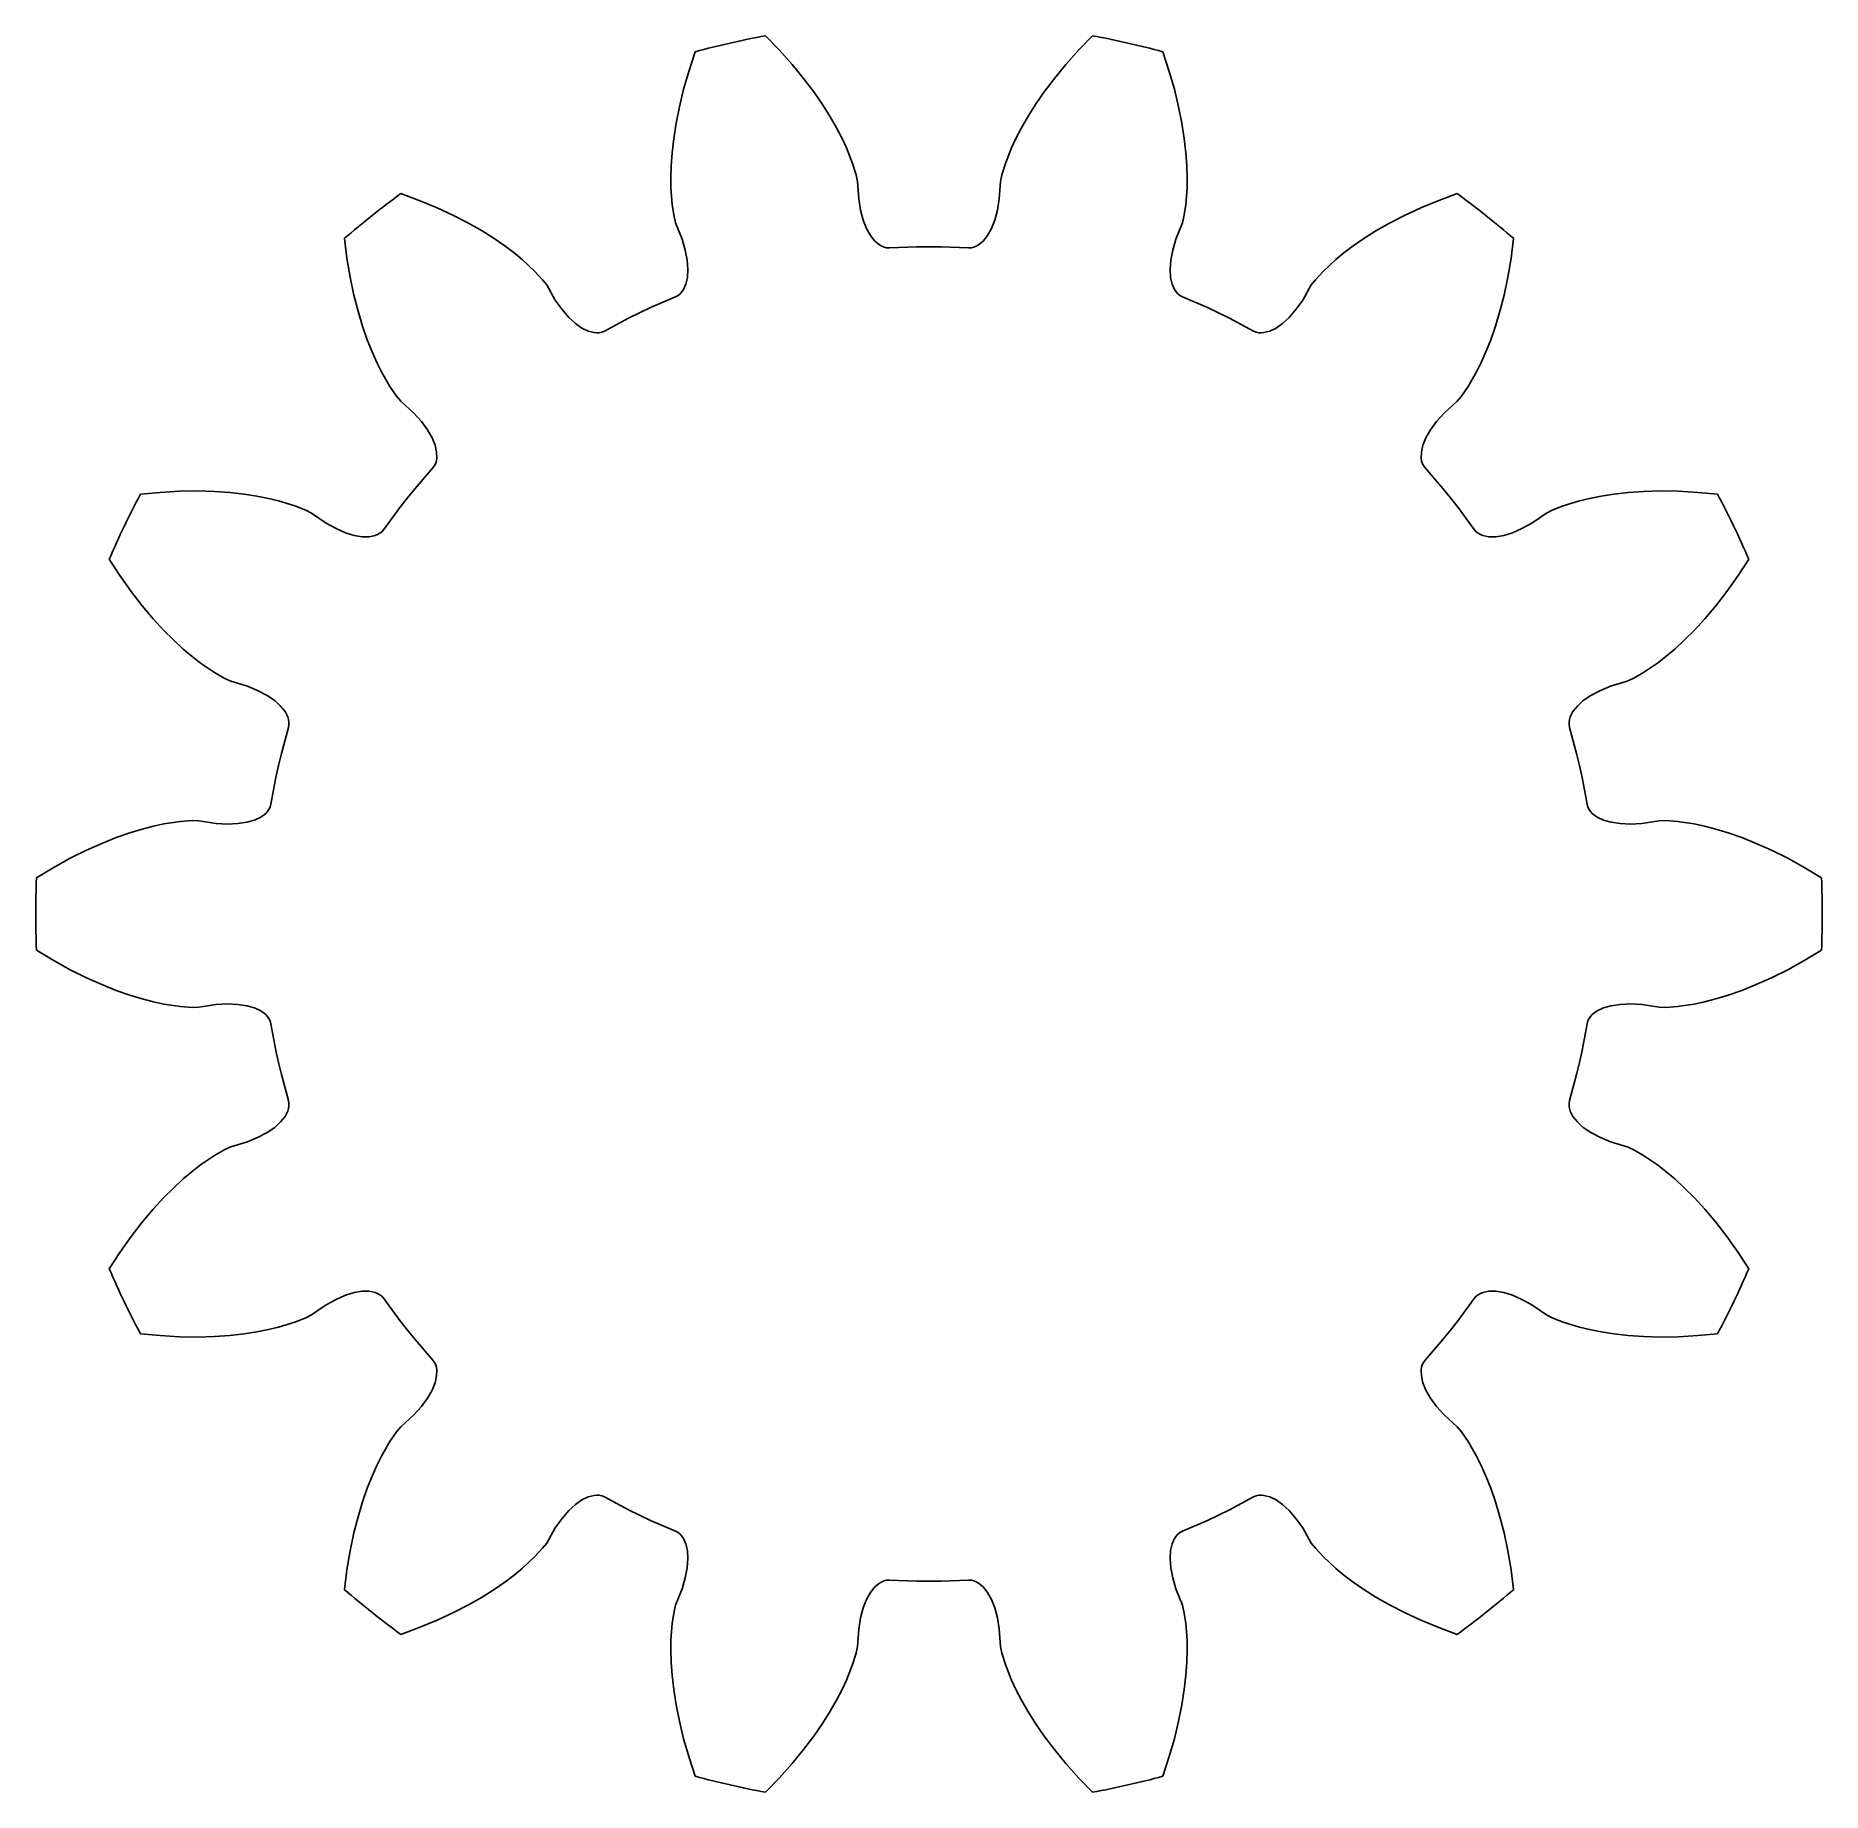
# Model space of a CAD drawing. Extents: x 5 to 37, y -15.7 to 15.7.
import ezdxf

# ---------------------------------------------------------------- set-up
doc = ezdxf.new("R2010")
doc.units = 0

msp = doc.modelspace()

# ---------------------------------------------------------------- linework, layer by layer
at = {"layer": 'layer0'}
for p, q in [((18.072, 15.73), (18.317, 15.477)), ((23.683, 15.477), (23.928, 15.73)), ((16.702, 15.108), (16.813, 15.442)), ((18.317, 15.477), (18.55, 15.217)), ((23.45, 15.217), (23.683, 15.477)), ((25.187, 15.442), (25.298, 15.108)), ((16.605, 14.773), (16.702, 15.108)), ((18.55, 15.217), (18.755, 14.966)), ((23.245, 14.966), (23.45, 15.217)), ((25.298, 15.108), (25.395, 14.773)), ((16.529, 14.458), (16.605, 14.773)), ((18.755, 14.966), (18.937, 14.725)), ((18.937, 14.725), (19.094, 14.496)), ((22.906, 14.496), (23.063, 14.725)), ((23.063, 14.725), (23.245, 14.966)), ((25.395, 14.773), (25.471, 14.458)), ((16.47, 14.162), (16.529, 14.458)), ((19.094, 14.496), (19.231, 14.279)), ((22.769, 14.279), (22.906, 14.496)), ((25.471, 14.458), (25.53, 14.162)), ((16.427, 13.887), (16.47, 14.162)), ((19.231, 14.279), (19.346, 14.078)), ((22.654, 14.078), (22.769, 14.279)), ((25.53, 14.162), (25.573, 13.887)), ((16.398, 13.633), (16.427, 13.887)), ((19.346, 14.078), (19.443, 13.891)), ((19.443, 13.891), (19.521, 13.722)), ((22.479, 13.722), (22.557, 13.891)), ((22.557, 13.891), (22.654, 14.078)), ((25.573, 13.887), (25.602, 13.633)), ((16.382, 13.401), (16.398, 13.633)), ((19.521, 13.722), (19.632, 13.44)), ((19.632, 13.44), (19.693, 13.238)), ((22.307, 13.238), (22.368, 13.44)), ((22.368, 13.44), (22.479, 13.722)), ((25.602, 13.633), (25.618, 13.401)), ((16.376, 13.191), (16.382, 13.401)), ((16.378, 13.005), (16.376, 13.191)), ((19.693, 13.238), (19.718, 13.121)), ((19.718, 13.121), (19.741, 12.81)), ((22.259, 12.81), (22.282, 13.121)), ((22.282, 13.121), (22.307, 13.238)), ((25.618, 13.401), (25.624, 13.191)), ((25.624, 13.191), (25.622, 13.005)), ((11.537, 12.902), (11.868, 12.78)), ((16.401, 12.703), (16.378, 13.005)), ((19.741, 12.81), (19.775, 12.606)), ((22.225, 12.606), (22.259, 12.81)), ((25.622, 13.005), (25.599, 12.703)), ((30.132, 12.78), (30.463, 12.902)), ((11.868, 12.78), (12.19, 12.647)), ((12.19, 12.647), (12.484, 12.51)), ((12.484, 12.51), (12.752, 12.372)), ((16.434, 12.494), (16.401, 12.703)), ((16.462, 12.378), (16.434, 12.494)), ((19.775, 12.606), (19.823, 12.428)), ((22.177, 12.428), (22.225, 12.606)), ((25.566, 12.494), (25.538, 12.378)), ((25.599, 12.703), (25.566, 12.494)), ((29.248, 12.372), (29.516, 12.51)), ((29.516, 12.51), (29.81, 12.647)), ((29.81, 12.647), (30.132, 12.78)), ((12.752, 12.372), (12.994, 12.234)), ((12.994, 12.234), (13.211, 12.098)), ((16.576, 12.088), (16.462, 12.378)), ((19.823, 12.428), (19.883, 12.276)), ((19.883, 12.276), (19.952, 12.151)), ((22.048, 12.151), (22.117, 12.276)), ((22.117, 12.276), (22.177, 12.428)), ((25.538, 12.378), (25.424, 12.088)), ((28.789, 12.098), (29.006, 12.234)), ((29.006, 12.234), (29.248, 12.372)), ((10.572, 11.747), (10.528, 12.097)), ((13.211, 12.098), (13.402, 11.966)), ((13.402, 11.966), (13.57, 11.84)), ((16.634, 11.889), (16.576, 12.088)), ((16.668, 11.708), (16.634, 11.889)), ((19.952, 12.151), (20.029, 12.053)), ((20.029, 12.053), (20.111, 11.984)), ((20.111, 11.984), (20.154, 11.96)), ((20.154, 11.96), (20.197, 11.942)), ((20.197, 11.942), (20.24, 11.932)), ((20.24, 11.932), (20.294, 11.929)), ((20.294, 11.929), (20.781, 11.948)), ((20.781, 11.948), (21, 11.95)), ((21, 11.95), (21.219, 11.948)), ((21.219, 11.948), (21.706, 11.929)), ((21.706, 11.929), (21.76, 11.932)), ((21.76, 11.932), (21.803, 11.942)), ((21.803, 11.942), (21.846, 11.96)), ((21.846, 11.96), (21.889, 11.984)), ((21.889, 11.984), (21.971, 12.053)), ((21.971, 12.053), (22.048, 12.151)), ((25.366, 11.889), (25.332, 11.708)), ((25.424, 12.088), (25.366, 11.889)), ((28.43, 11.84), (28.598, 11.966)), ((28.598, 11.966), (28.789, 12.098)), ((31.472, 12.097), (31.428, 11.747)), ((10.631, 11.403), (10.572, 11.747)), ((13.57, 11.84), (13.714, 11.722)), ((13.714, 11.722), (13.936, 11.516)), ((16.68, 11.545), (16.668, 11.708)), ((16.672, 11.402), (16.68, 11.545)), ((25.332, 11.708), (25.32, 11.545)), ((25.32, 11.545), (25.328, 11.402)), ((28.064, 11.516), (28.286, 11.722)), ((28.286, 11.722), (28.43, 11.84)), ((31.428, 11.747), (31.369, 11.403)), ((10.699, 11.086), (10.631, 11.403)), ((13.936, 11.516), (14.079, 11.36)), ((14.079, 11.36), (14.152, 11.266)), ((14.152, 11.266), (14.307, 10.995)), ((16.601, 11.183), (16.645, 11.281)), ((16.645, 11.281), (16.672, 11.402)), ((25.328, 11.402), (25.355, 11.281)), ((25.355, 11.281), (25.399, 11.183)), ((27.693, 10.995), (27.848, 11.266)), ((27.848, 11.266), (27.921, 11.36)), ((27.921, 11.36), (28.064, 11.516)), ((31.369, 11.403), (31.301, 11.086)), ((10.774, 10.794), (10.699, 11.086)), ((14.307, 10.995), (14.427, 10.826)), ((16.013, 10.86), (16.46, 11.054)), ((16.46, 11.054), (16.508, 11.08)), ((16.508, 11.08), (16.542, 11.108)), ((16.542, 11.108), (16.573, 11.142)), ((16.573, 11.142), (16.601, 11.183)), ((25.399, 11.183), (25.427, 11.142)), ((25.427, 11.142), (25.458, 11.108)), ((25.458, 11.108), (25.492, 11.08)), ((25.492, 11.08), (25.54, 11.054)), ((25.54, 11.054), (25.987, 10.86)), ((27.573, 10.826), (27.693, 10.995)), ((31.301, 11.086), (31.226, 10.794)), ((10.855, 10.528), (10.774, 10.794)), ((14.427, 10.826), (14.547, 10.686)), ((14.547, 10.686), (14.667, 10.575)), ((14.667, 10.575), (14.784, 10.493)), ((15.188, 10.441), (15.619, 10.67)), ((15.619, 10.67), (15.815, 10.767)), ((15.815, 10.767), (16.013, 10.86)), ((25.987, 10.86), (26.185, 10.767)), ((26.185, 10.767), (26.381, 10.67)), ((26.381, 10.67), (26.812, 10.441)), ((27.216, 10.493), (27.333, 10.575)), ((27.333, 10.575), (27.453, 10.686)), ((27.453, 10.686), (27.573, 10.826)), ((31.226, 10.794), (31.145, 10.528)), ((10.939, 10.286), (10.855, 10.528)), ((11.025, 10.07), (10.939, 10.286)), ((14.784, 10.493), (14.896, 10.439)), ((14.896, 10.439), (15, 10.412)), ((15, 10.412), (15.049, 10.408)), ((15.049, 10.408), (15.095, 10.411)), ((15.095, 10.411), (15.138, 10.421)), ((15.138, 10.421), (15.188, 10.441)), ((26.812, 10.441), (26.862, 10.421)), ((26.862, 10.421), (26.905, 10.411)), ((26.905, 10.411), (26.951, 10.408)), ((26.951, 10.408), (27, 10.412)), ((27, 10.412), (27.104, 10.439)), ((27.104, 10.439), (27.216, 10.493)), ((31.061, 10.286), (30.975, 10.07)), ((31.145, 10.528), (31.061, 10.286)), ((11.111, 9.878), (11.025, 10.07)), ((30.975, 10.07), (30.889, 9.878)), ((11.193, 9.712), (11.111, 9.878)), ((11.345, 9.449), (11.193, 9.712)), ((30.807, 9.712), (30.655, 9.449)), ((30.889, 9.878), (30.807, 9.712)), ((11.465, 9.275), (11.345, 9.449)), ((30.655, 9.449), (30.535, 9.275)), ((11.541, 9.183), (11.465, 9.275)), ((11.77, 8.971), (11.541, 9.183)), ((11.908, 8.818), (11.77, 8.971)), ((30.23, 8.971), (30.092, 8.818)), ((30.459, 9.183), (30.23, 8.971)), ((30.535, 9.275), (30.459, 9.183)), ((12.017, 8.669), (11.908, 8.818)), ((12.099, 8.527), (12.017, 8.669)), ((29.983, 8.669), (29.901, 8.527)), ((30.092, 8.818), (29.983, 8.669)), ((12.153, 8.395), (12.099, 8.527)), ((12.181, 8.274), (12.153, 8.395)), ((29.847, 8.395), (29.819, 8.274)), ((29.901, 8.527), (29.847, 8.395)), ((12.114, 7.99), (12.145, 8.034)), ((12.145, 8.034), (12.164, 8.074)), ((12.164, 8.074), (12.177, 8.118)), ((12.177, 8.118), (12.185, 8.166)), ((12.185, 8.166), (12.181, 8.274)), ((29.819, 8.274), (29.815, 8.166)), ((29.815, 8.166), (29.823, 8.118)), ((29.823, 8.118), (29.836, 8.074)), ((29.836, 8.074), (29.855, 8.034)), ((29.855, 8.034), (29.886, 7.99)), ((11.795, 7.621), (12.114, 7.99)), ((29.886, 7.99), (30.205, 7.621)), ((6.876, 7.518), (7.227, 7.552)), ((7.227, 7.552), (7.575, 7.572)), ((7.575, 7.572), (7.899, 7.576)), ((7.899, 7.576), (8.201, 7.568)), ((8.201, 7.568), (8.478, 7.548)), ((8.478, 7.548), (8.733, 7.52)), ((8.733, 7.52), (8.963, 7.484)), ((8.963, 7.484), (9.169, 7.443)), ((9.169, 7.443), (9.35, 7.4)), ((9.35, 7.4), (9.639, 7.311)), ((11.522, 7.278), (11.657, 7.451)), ((11.657, 7.451), (11.795, 7.621)), ((30.205, 7.621), (30.343, 7.451)), ((30.343, 7.451), (30.478, 7.278)), ((32.361, 7.311), (32.65, 7.4)), ((32.65, 7.4), (32.831, 7.443)), ((32.831, 7.443), (33.037, 7.484)), ((33.037, 7.484), (33.267, 7.52)), ((33.267, 7.52), (33.522, 7.548)), ((33.522, 7.548), (33.799, 7.568)), ((33.799, 7.568), (34.101, 7.576)), ((34.101, 7.576), (34.425, 7.572)), ((34.425, 7.572), (34.773, 7.552)), ((34.773, 7.552), (35.124, 7.518)), ((9.639, 7.311), (9.836, 7.232)), ((9.836, 7.232), (9.942, 7.179)), ((9.942, 7.179), (10.2, 7.002)), ((11.233, 6.886), (11.522, 7.278)), ((30.478, 7.278), (30.767, 6.886)), ((31.8, 7.002), (32.058, 7.179)), ((32.058, 7.179), (32.164, 7.232)), ((32.164, 7.232), (32.361, 7.311)), ((10.2, 7.002), (10.38, 6.902)), ((10.38, 6.902), (10.55, 6.828)), ((10.55, 6.828), (10.706, 6.78)), ((10.706, 6.78), (10.847, 6.757)), ((10.847, 6.757), (10.971, 6.756)), ((10.971, 6.756), (11.077, 6.777)), ((11.077, 6.777), (11.122, 6.795)), ((11.122, 6.795), (11.162, 6.818)), ((11.162, 6.818), (11.197, 6.845)), ((11.197, 6.845), (11.233, 6.886)), ((30.767, 6.886), (30.803, 6.845)), ((30.803, 6.845), (30.838, 6.818)), ((30.838, 6.818), (30.878, 6.795)), ((30.878, 6.795), (30.923, 6.777)), ((30.923, 6.777), (31.029, 6.756)), ((31.029, 6.756), (31.153, 6.757)), ((31.153, 6.757), (31.294, 6.78)), ((31.294, 6.78), (31.45, 6.828)), ((31.45, 6.828), (31.62, 6.902)), ((31.62, 6.902), (31.8, 7.002)), ((6.508, 6.06), (6.316, 6.355)), ((35.684, 6.355), (35.492, 6.06)), ((6.71, 5.775), (6.508, 6.06)), ((6.908, 5.519), (6.71, 5.775)), ((35.29, 5.775), (35.092, 5.519)), ((35.492, 6.06), (35.29, 5.775)), ((7.103, 5.288), (6.908, 5.519)), ((35.092, 5.519), (34.897, 5.288)), ((7.291, 5.083), (7.103, 5.288)), ((34.897, 5.288), (34.709, 5.083)), ((7.472, 4.902), (7.291, 5.083)), ((7.643, 4.745), (7.472, 4.902)), ((34.528, 4.902), (34.357, 4.745)), ((34.709, 5.083), (34.528, 4.902)), ((7.804, 4.609), (7.643, 4.745)), ((7.951, 4.495), (7.804, 4.609)), ((8.201, 4.324), (7.951, 4.495)), ((34.049, 4.495), (33.799, 4.324)), ((34.196, 4.609), (34.049, 4.495)), ((34.357, 4.745), (34.196, 4.609)), ((8.385, 4.22), (8.201, 4.324)), ((8.493, 4.17), (8.385, 4.22)), ((8.791, 4.078), (8.493, 4.17)), ((33.507, 4.17), (33.209, 4.078)), ((33.615, 4.22), (33.507, 4.17)), ((33.799, 4.324), (33.615, 4.22)), ((8.983, 3.999), (8.791, 4.078)), ((9.146, 3.913), (8.983, 3.999)), ((9.28, 3.821), (9.146, 3.913)), ((32.854, 3.913), (32.72, 3.821)), ((33.017, 3.999), (32.854, 3.913)), ((33.209, 4.078), (33.017, 3.999)), ((9.387, 3.725), (9.28, 3.821)), ((9.465, 3.629), (9.387, 3.725)), ((9.514, 3.533), (9.465, 3.629)), ((9.529, 3.486), (9.514, 3.533)), ((32.486, 3.533), (32.471, 3.486)), ((32.535, 3.629), (32.486, 3.533)), ((32.613, 3.725), (32.535, 3.629)), ((32.72, 3.821), (32.613, 3.725)), ((9.4, 2.872), (9.527, 3.343)), ((9.527, 3.343), (9.536, 3.396)), ((9.536, 3.44), (9.529, 3.486)), ((9.536, 3.396), (9.536, 3.44)), ((32.471, 3.486), (32.464, 3.44)), ((32.464, 3.44), (32.464, 3.396)), ((32.464, 3.396), (32.473, 3.343)), ((32.473, 3.343), (32.6, 2.872)), ((9.303, 2.445), (9.35, 2.659)), ((9.35, 2.659), (9.4, 2.872)), ((32.6, 2.872), (32.65, 2.659)), ((32.65, 2.659), (32.697, 2.445)), ((9.213, 1.966), (9.303, 2.445)), ((32.697, 2.445), (32.787, 1.966)), ((9.198, 1.914), (9.213, 1.966)), ((32.787, 1.966), (32.802, 1.914)), ((7.111, 1.573), (7.293, 1.612)), ((7.293, 1.612), (7.592, 1.657)), ((7.592, 1.657), (7.804, 1.672)), ((7.804, 1.672), (7.923, 1.67)), ((7.923, 1.67), (8.231, 1.623)), ((8.231, 1.623), (8.437, 1.611)), ((8.437, 1.611), (8.622, 1.618)), ((8.622, 1.618), (8.783, 1.643)), ((8.783, 1.643), (8.921, 1.682)), ((8.921, 1.682), (9.033, 1.736)), ((9.033, 1.736), (9.119, 1.8)), ((9.119, 1.8), (9.152, 1.836)), ((9.152, 1.836), (9.178, 1.874)), ((9.178, 1.874), (9.198, 1.914)), ((32.802, 1.914), (32.822, 1.874)), ((32.822, 1.874), (32.848, 1.836)), ((32.848, 1.836), (32.881, 1.8)), ((32.881, 1.8), (32.967, 1.736)), ((32.967, 1.736), (33.079, 1.682)), ((33.079, 1.682), (33.217, 1.643)), ((33.217, 1.643), (33.378, 1.618)), ((33.378, 1.618), (33.563, 1.611)), ((33.563, 1.611), (33.769, 1.623)), ((33.769, 1.623), (34.077, 1.67)), ((34.077, 1.67), (34.196, 1.672)), ((34.196, 1.672), (34.408, 1.657)), ((34.408, 1.657), (34.707, 1.612)), ((34.707, 1.612), (34.889, 1.573)), ((6.185, 1.265), (6.443, 1.368)), ((6.443, 1.368), (6.685, 1.453)), ((6.685, 1.453), (6.907, 1.52)), ((6.907, 1.52), (7.111, 1.573)), ((34.889, 1.573), (35.093, 1.52)), ((35.093, 1.52), (35.315, 1.453)), ((35.315, 1.453), (35.557, 1.368)), ((35.557, 1.368), (35.815, 1.265)), ((5.314, 0.828), (5.619, 0.997)), ((5.619, 0.997), (5.909, 1.142)), ((5.909, 1.142), (6.185, 1.265)), ((35.815, 1.265), (36.091, 1.142)), ((36.091, 1.142), (36.381, 0.997)), ((36.381, 0.997), (36.686, 0.828)), ((5.013, 0.646), (5.314, 0.828)), ((36.686, 0.828), (36.987, 0.646)), ((5.314, -0.828), (5.013, -0.646)), ((5.619, -0.997), (5.314, -0.828)), ((36.686, -0.828), (36.381, -0.997)), ((36.987, -0.646), (36.686, -0.828)), ((5.909, -1.142), (5.619, -0.997)), ((6.185, -1.265), (5.909, -1.142)), ((6.443, -1.368), (6.185, -1.265)), ((35.815, -1.265), (35.557, -1.368)), ((36.091, -1.142), (35.815, -1.265)), ((36.381, -0.997), (36.091, -1.142)), ((6.685, -1.453), (6.443, -1.368)), ((6.907, -1.52), (6.685, -1.453)), ((7.111, -1.573), (6.907, -1.52)), ((7.293, -1.612), (7.111, -1.573)), ((34.889, -1.573), (34.707, -1.612)), ((35.093, -1.52), (34.889, -1.573)), ((35.315, -1.453), (35.093, -1.52)), ((35.557, -1.368), (35.315, -1.453)), ((7.592, -1.657), (7.293, -1.612)), ((7.804, -1.672), (7.592, -1.657)), ((7.923, -1.67), (7.804, -1.672)), ((8.231, -1.623), (7.923, -1.67)), ((8.437, -1.611), (8.231, -1.623)), ((8.622, -1.618), (8.437, -1.611)), ((8.783, -1.643), (8.622, -1.618)), ((8.921, -1.682), (8.783, -1.643)), ((9.033, -1.736), (8.921, -1.682)), ((9.119, -1.8), (9.033, -1.736)), ((9.152, -1.836), (9.119, -1.8)), ((9.178, -1.874), (9.152, -1.836)), ((9.198, -1.914), (9.178, -1.874)), ((9.213, -1.966), (9.198, -1.914)), ((32.802, -1.914), (32.787, -1.966)), ((32.822, -1.874), (32.802, -1.914)), ((32.848, -1.836), (32.822, -1.874)), ((32.881, -1.8), (32.848, -1.836)), ((32.967, -1.736), (32.881, -1.8)), ((33.079, -1.682), (32.967, -1.736)), ((33.217, -1.643), (33.079, -1.682)), ((33.378, -1.618), (33.217, -1.643)), ((33.563, -1.611), (33.378, -1.618)), ((33.769, -1.623), (33.563, -1.611)), ((34.077, -1.67), (33.769, -1.623)), ((34.196, -1.672), (34.077, -1.67)), ((34.408, -1.657), (34.196, -1.672)), ((34.707, -1.612), (34.408, -1.657)), ((9.303, -2.445), (9.213, -1.966)), ((32.787, -1.966), (32.697, -2.445)), ((9.35, -2.659), (9.303, -2.445)), ((32.697, -2.445), (32.65, -2.659)), ((9.4, -2.872), (9.35, -2.659)), ((9.527, -3.343), (9.4, -2.872)), ((32.6, -2.872), (32.473, -3.343)), ((32.65, -2.659), (32.6, -2.872)), ((9.514, -3.533), (9.529, -3.486)), ((9.536, -3.396), (9.527, -3.343)), ((9.529, -3.486), (9.536, -3.44)), ((9.536, -3.44), (9.536, -3.396)), ((32.473, -3.343), (32.464, -3.396)), ((32.464, -3.396), (32.464, -3.44)), ((32.464, -3.44), (32.471, -3.486)), ((32.471, -3.486), (32.486, -3.533)), ((9.146, -3.913), (9.28, -3.821)), ((9.28, -3.821), (9.387, -3.725)), ((9.387, -3.725), (9.465, -3.629)), ((9.465, -3.629), (9.514, -3.533)), ((32.486, -3.533), (32.535, -3.629)), ((32.535, -3.629), (32.613, -3.725)), ((32.613, -3.725), (32.72, -3.821)), ((32.72, -3.821), (32.854, -3.913)), ((8.493, -4.17), (8.791, -4.078)), ((8.791, -4.078), (8.983, -3.999)), ((8.983, -3.999), (9.146, -3.913)), ((32.854, -3.913), (33.017, -3.999)), ((33.017, -3.999), (33.209, -4.078)), ((33.209, -4.078), (33.507, -4.17)), ((7.951, -4.495), (8.201, -4.324)), ((8.201, -4.324), (8.385, -4.22)), ((8.385, -4.22), (8.493, -4.17)), ((33.507, -4.17), (33.615, -4.22)), ((33.615, -4.22), (33.799, -4.324)), ((33.799, -4.324), (34.049, -4.495)), ((7.472, -4.902), (7.643, -4.745)), ((7.643, -4.745), (7.804, -4.609)), ((7.804, -4.609), (7.951, -4.495)), ((34.049, -4.495), (34.196, -4.609)), ((34.196, -4.609), (34.357, -4.745)), ((34.357, -4.745), (34.528, -4.902)), ((7.103, -5.288), (7.291, -5.083)), ((7.291, -5.083), (7.472, -4.902)), ((34.528, -4.902), (34.709, -5.083)), ((34.709, -5.083), (34.897, -5.288)), ((6.908, -5.519), (7.103, -5.288)), ((34.897, -5.288), (35.092, -5.519)), ((6.71, -5.775), (6.908, -5.519)), ((35.092, -5.519), (35.29, -5.775)), ((6.316, -6.355), (6.508, -6.06)), ((6.508, -6.06), (6.71, -5.775)), ((35.29, -5.775), (35.492, -6.06)), ((35.492, -6.06), (35.684, -6.355)), ((10.2, -7.002), (9.942, -7.179)), ((10.38, -6.902), (10.2, -7.002)), ((10.55, -6.828), (10.38, -6.902)), ((10.706, -6.78), (10.55, -6.828)), ((10.847, -6.757), (10.706, -6.78)), ((10.971, -6.756), (10.847, -6.757)), ((11.077, -6.777), (10.971, -6.756)), ((11.122, -6.795), (11.077, -6.777)), ((11.162, -6.818), (11.122, -6.795)), ((11.197, -6.845), (11.162, -6.818)), ((11.233, -6.886), (11.197, -6.845)), ((11.522, -7.278), (11.233, -6.886)), ((30.767, -6.886), (30.478, -7.278)), ((30.803, -6.845), (30.767, -6.886)), ((30.838, -6.818), (30.803, -6.845)), ((30.878, -6.795), (30.838, -6.818)), ((30.923, -6.777), (30.878, -6.795)), ((31.029, -6.756), (30.923, -6.777)), ((31.153, -6.757), (31.029, -6.756)), ((31.294, -6.78), (31.153, -6.757)), ((31.45, -6.828), (31.294, -6.78)), ((31.62, -6.902), (31.45, -6.828)), ((31.8, -7.002), (31.62, -6.902)), ((32.058, -7.179), (31.8, -7.002)), ((9.639, -7.311), (9.35, -7.4)), ((9.836, -7.232), (9.639, -7.311)), ((9.942, -7.179), (9.836, -7.232)), ((11.657, -7.451), (11.522, -7.278)), ((30.478, -7.278), (30.343, -7.451)), ((32.164, -7.232), (32.058, -7.179)), ((32.361, -7.311), (32.164, -7.232)), ((32.65, -7.4), (32.361, -7.311)), ((7.227, -7.552), (6.876, -7.518)), ((7.575, -7.572), (7.227, -7.552)), ((7.899, -7.576), (7.575, -7.572)), ((8.201, -7.568), (7.899, -7.576)), ((8.478, -7.548), (8.201, -7.568)), ((8.733, -7.52), (8.478, -7.548)), ((8.963, -7.484), (8.733, -7.52)), ((9.169, -7.443), (8.963, -7.484)), ((9.35, -7.4), (9.169, -7.443)), ((11.795, -7.621), (11.657, -7.451)), ((12.114, -7.99), (11.795, -7.621)), ((30.205, -7.621), (29.886, -7.99)), ((30.343, -7.451), (30.205, -7.621)), ((32.831, -7.443), (32.65, -7.4)), ((33.037, -7.484), (32.831, -7.443)), ((33.267, -7.52), (33.037, -7.484)), ((33.522, -7.548), (33.267, -7.52)), ((33.799, -7.568), (33.522, -7.548)), ((34.101, -7.576), (33.799, -7.568)), ((34.425, -7.572), (34.101, -7.576)), ((34.773, -7.552), (34.425, -7.572)), ((35.124, -7.518), (34.773, -7.552)), ((12.145, -8.034), (12.114, -7.99)), ((29.886, -7.99), (29.855, -8.034)), ((12.164, -8.074), (12.145, -8.034)), ((12.153, -8.395), (12.181, -8.274)), ((12.177, -8.118), (12.164, -8.074)), ((12.185, -8.166), (12.177, -8.118)), ((12.181, -8.274), (12.185, -8.166)), ((29.823, -8.118), (29.815, -8.166)), ((29.815, -8.166), (29.819, -8.274)), ((29.819, -8.274), (29.847, -8.395)), ((29.836, -8.074), (29.823, -8.118)), ((29.855, -8.034), (29.836, -8.074)), ((12.017, -8.669), (12.099, -8.527)), ((12.099, -8.527), (12.153, -8.395)), ((29.847, -8.395), (29.901, -8.527)), ((29.901, -8.527), (29.983, -8.669)), ((11.77, -8.971), (11.908, -8.818)), ((11.908, -8.818), (12.017, -8.669)), ((29.983, -8.669), (30.092, -8.818)), ((30.092, -8.818), (30.23, -8.971)), ((11.345, -9.449), (11.465, -9.275)), ((11.465, -9.275), (11.541, -9.183)), ((11.541, -9.183), (11.77, -8.971)), ((30.23, -8.971), (30.459, -9.183)), ((30.459, -9.183), (30.535, -9.275)), ((30.535, -9.275), (30.655, -9.449)), ((11.193, -9.712), (11.345, -9.449)), ((30.655, -9.449), (30.807, -9.712)), ((11.025, -10.07), (11.111, -9.878)), ((11.111, -9.878), (11.193, -9.712)), ((30.807, -9.712), (30.889, -9.878)), ((30.889, -9.878), (30.975, -10.07)), ((10.939, -10.286), (11.025, -10.07)), ((30.975, -10.07), (31.061, -10.286)), ((10.774, -10.794), (10.855, -10.528)), ((10.855, -10.528), (10.939, -10.286)), ((14.784, -10.493), (14.667, -10.575)), ((14.896, -10.439), (14.784, -10.493)), ((15, -10.412), (14.896, -10.439)), ((15.049, -10.408), (15, -10.412)), ((15.095, -10.411), (15.049, -10.408)), ((15.138, -10.421), (15.095, -10.411)), ((15.188, -10.441), (15.138, -10.421)), ((15.619, -10.67), (15.188, -10.441)), ((26.812, -10.441), (26.381, -10.67)), ((26.862, -10.421), (26.812, -10.441)), ((26.905, -10.411), (26.862, -10.421)), ((26.951, -10.408), (26.905, -10.411)), ((27, -10.412), (26.951, -10.408)), ((27.104, -10.439), (27, -10.412)), ((27.216, -10.493), (27.104, -10.439)), ((27.333, -10.575), (27.216, -10.493)), ((31.061, -10.286), (31.145, -10.528)), ((31.145, -10.528), (31.226, -10.794)), ((10.699, -11.086), (10.774, -10.794)), ((14.427, -10.826), (14.307, -10.995)), ((14.547, -10.686), (14.427, -10.826)), ((14.667, -10.575), (14.547, -10.686)), ((15.815, -10.767), (15.619, -10.67)), ((16.013, -10.86), (15.815, -10.767)), ((16.46, -11.054), (16.013, -10.86)), ((25.987, -10.86), (25.54, -11.054)), ((26.185, -10.767), (25.987, -10.86)), ((26.381, -10.67), (26.185, -10.767)), ((27.453, -10.686), (27.333, -10.575)), ((27.573, -10.826), (27.453, -10.686)), ((27.693, -10.995), (27.573, -10.826)), ((31.226, -10.794), (31.301, -11.086)), ((10.631, -11.403), (10.699, -11.086)), ((14.307, -10.995), (14.152, -11.266)), ((16.508, -11.08), (16.46, -11.054)), ((16.542, -11.108), (16.508, -11.08)), ((16.573, -11.142), (16.542, -11.108)), ((16.601, -11.183), (16.573, -11.142)), ((16.645, -11.281), (16.601, -11.183)), ((25.399, -11.183), (25.355, -11.281)), ((25.427, -11.142), (25.399, -11.183)), ((25.458, -11.108), (25.427, -11.142)), ((25.492, -11.08), (25.458, -11.108)), ((25.54, -11.054), (25.492, -11.08)), ((27.848, -11.266), (27.693, -10.995)), ((31.301, -11.086), (31.369, -11.403)), ((10.572, -11.747), (10.631, -11.403)), ((13.936, -11.516), (13.714, -11.722)), ((14.079, -11.36), (13.936, -11.516)), ((14.152, -11.266), (14.079, -11.36)), ((16.672, -11.402), (16.645, -11.281)), ((16.68, -11.545), (16.672, -11.402)), ((25.328, -11.402), (25.32, -11.545)), ((25.355, -11.281), (25.328, -11.402)), ((27.921, -11.36), (27.848, -11.266)), ((28.064, -11.516), (27.921, -11.36)), ((28.286, -11.722), (28.064, -11.516)), ((31.369, -11.403), (31.428, -11.747)), ((10.528, -12.097), (10.572, -11.747)), ((13.57, -11.84), (13.402, -11.966)), ((13.714, -11.722), (13.57, -11.84)), ((16.634, -11.889), (16.668, -11.708)), ((16.668, -11.708), (16.68, -11.545)), ((25.32, -11.545), (25.332, -11.708)), ((25.332, -11.708), (25.366, -11.889)), ((28.43, -11.84), (28.286, -11.722)), ((28.598, -11.966), (28.43, -11.84)), ((31.428, -11.747), (31.472, -12.097)), ((13.211, -12.098), (12.994, -12.234)), ((13.402, -11.966), (13.211, -12.098)), ((16.462, -12.378), (16.576, -12.088)), ((16.576, -12.088), (16.634, -11.889)), ((19.952, -12.151), (19.883, -12.276)), ((20.029, -12.053), (19.952, -12.151)), ((20.111, -11.984), (20.029, -12.053)), ((20.154, -11.96), (20.111, -11.984)), ((20.197, -11.942), (20.154, -11.96)), ((20.24, -11.932), (20.197, -11.942)), ((20.294, -11.929), (20.24, -11.932)), ((20.781, -11.948), (20.294, -11.929)), ((21, -11.95), (20.781, -11.948)), ((21.219, -11.948), (21, -11.95)), ((21.706, -11.929), (21.219, -11.948)), ((21.76, -11.932), (21.706, -11.929)), ((21.803, -11.942), (21.76, -11.932)), ((21.846, -11.96), (21.803, -11.942)), ((21.889, -11.984), (21.846, -11.96)), ((21.971, -12.053), (21.889, -11.984)), ((22.048, -12.151), (21.971, -12.053)), ((22.117, -12.276), (22.048, -12.151)), ((25.366, -11.889), (25.424, -12.088)), ((25.424, -12.088), (25.538, -12.378)), ((28.789, -12.098), (28.598, -11.966)), ((29.006, -12.234), (28.789, -12.098)), ((12.752, -12.372), (12.484, -12.51)), ((12.994, -12.234), (12.752, -12.372)), ((16.434, -12.494), (16.462, -12.378)), ((19.823, -12.428), (19.775, -12.606)), ((19.883, -12.276), (19.823, -12.428)), ((22.177, -12.428), (22.117, -12.276)), ((22.225, -12.606), (22.177, -12.428)), ((25.538, -12.378), (25.566, -12.494)), ((29.248, -12.372), (29.006, -12.234)), ((29.516, -12.51), (29.248, -12.372)), ((11.868, -12.78), (11.537, -12.902)), ((12.19, -12.647), (11.868, -12.78)), ((12.484, -12.51), (12.19, -12.647)), ((16.378, -13.005), (16.401, -12.703)), ((16.401, -12.703), (16.434, -12.494)), ((19.775, -12.606), (19.741, -12.81)), ((22.259, -12.81), (22.225, -12.606)), ((25.566, -12.494), (25.599, -12.703)), ((25.599, -12.703), (25.622, -13.005)), ((29.81, -12.647), (29.516, -12.51)), ((30.132, -12.78), (29.81, -12.647)), ((30.463, -12.902), (30.132, -12.78)), ((16.376, -13.191), (16.378, -13.005)), ((19.741, -12.81), (19.718, -13.121)), ((22.282, -13.121), (22.259, -12.81)), ((25.622, -13.005), (25.624, -13.191)), ((16.382, -13.401), (16.376, -13.191)), ((16.398, -13.633), (16.382, -13.401)), ((19.693, -13.238), (19.632, -13.44)), ((19.718, -13.121), (19.693, -13.238)), ((22.307, -13.238), (22.282, -13.121)), ((22.368, -13.44), (22.307, -13.238)), ((25.618, -13.401), (25.602, -13.633)), ((25.624, -13.191), (25.618, -13.401)), ((16.427, -13.887), (16.398, -13.633)), ((19.521, -13.722), (19.443, -13.891)), ((19.632, -13.44), (19.521, -13.722)), ((22.479, -13.722), (22.368, -13.44)), ((22.557, -13.891), (22.479, -13.722)), ((25.602, -13.633), (25.573, -13.887)), ((16.47, -14.162), (16.427, -13.887)), ((19.346, -14.078), (19.231, -14.279)), ((19.443, -13.891), (19.346, -14.078)), ((22.654, -14.078), (22.557, -13.891)), ((22.769, -14.279), (22.654, -14.078)), ((25.573, -13.887), (25.53, -14.162)), ((16.529, -14.458), (16.47, -14.162)), ((19.231, -14.279), (19.094, -14.496)), ((22.906, -14.496), (22.769, -14.279)), ((25.53, -14.162), (25.471, -14.458)), ((16.605, -14.773), (16.529, -14.458)), ((19.094, -14.496), (18.937, -14.725)), ((23.063, -14.725), (22.906, -14.496)), ((25.471, -14.458), (25.395, -14.773)), ((16.702, -15.108), (16.605, -14.773)), ((18.755, -14.966), (18.55, -15.217)), ((18.937, -14.725), (18.755, -14.966)), ((23.245, -14.966), (23.063, -14.725)), ((23.45, -15.217), (23.245, -14.966)), ((25.395, -14.773), (25.298, -15.108)), ((16.813, -15.442), (16.702, -15.108)), ((18.55, -15.217), (18.317, -15.477)), ((23.683, -15.477), (23.45, -15.217)), ((25.298, -15.108), (25.187, -15.442)), ((18.317, -15.477), (18.072, -15.73)), ((23.928, -15.73), (23.683, -15.477))]:
    msp.add_line(p, q, dxfattribs=at)
for start, end in [(100.545, 105.1693), (74.8307, 79.455), (126.2593, 130.8836), (49.1164, 53.7407), (151.9735, 156.5979), (23.4021, 28.0265), (177.6878, 182.3122), (357.6878, 362.3122), (203.4021, 208.0265), (331.9735, 336.5979), (229.1164, 233.7407), (306.2593, 310.8836), (254.8307, 259.455), (280.545, 285.1693)]:
    msp.add_arc((21, 0), 16, start, end, dxfattribs=at)
at = {"layer": 'layer1'}
for p, q in [((18.072, 15.73), (18.317, 15.477)), ((23.683, 15.477), (23.928, 15.73)), ((16.702, 15.108), (16.813, 15.442)), ((18.317, 15.477), (18.55, 15.217)), ((23.45, 15.217), (23.683, 15.477)), ((25.187, 15.442), (25.298, 15.108)), ((16.605, 14.773), (16.702, 15.108)), ((18.55, 15.217), (18.755, 14.966)), ((23.245, 14.966), (23.45, 15.217)), ((25.298, 15.108), (25.395, 14.773)), ((16.529, 14.458), (16.605, 14.773)), ((18.755, 14.966), (18.937, 14.725)), ((18.937, 14.725), (19.094, 14.496)), ((22.906, 14.496), (23.063, 14.725)), ((23.063, 14.725), (23.245, 14.966)), ((25.395, 14.773), (25.471, 14.458)), ((16.47, 14.162), (16.529, 14.458)), ((19.094, 14.496), (19.231, 14.279)), ((22.769, 14.279), (22.906, 14.496)), ((25.471, 14.458), (25.53, 14.162)), ((16.427, 13.887), (16.47, 14.162)), ((19.231, 14.279), (19.346, 14.078)), ((22.654, 14.078), (22.769, 14.279)), ((25.53, 14.162), (25.573, 13.887)), ((16.398, 13.633), (16.427, 13.887)), ((19.346, 14.078), (19.443, 13.891)), ((19.443, 13.891), (19.521, 13.722)), ((22.479, 13.722), (22.557, 13.891)), ((22.557, 13.891), (22.654, 14.078)), ((25.573, 13.887), (25.602, 13.633)), ((16.382, 13.401), (16.398, 13.633)), ((19.521, 13.722), (19.632, 13.44)), ((19.632, 13.44), (19.693, 13.238)), ((22.307, 13.238), (22.368, 13.44)), ((22.368, 13.44), (22.479, 13.722)), ((25.602, 13.633), (25.618, 13.401)), ((16.376, 13.191), (16.382, 13.401)), ((16.378, 13.005), (16.376, 13.191)), ((19.693, 13.238), (19.718, 13.121)), ((19.718, 13.121), (19.741, 12.81)), ((22.259, 12.81), (22.282, 13.121)), ((22.282, 13.121), (22.307, 13.238)), ((25.618, 13.401), (25.624, 13.191)), ((25.624, 13.191), (25.622, 13.005)), ((11.537, 12.902), (11.868, 12.78)), ((16.401, 12.703), (16.378, 13.005)), ((19.741, 12.81), (19.775, 12.606)), ((22.225, 12.606), (22.259, 12.81)), ((25.622, 13.005), (25.599, 12.703)), ((30.132, 12.78), (30.463, 12.902)), ((11.868, 12.78), (12.19, 12.647)), ((12.19, 12.647), (12.484, 12.51)), ((12.484, 12.51), (12.752, 12.372)), ((16.434, 12.494), (16.401, 12.703)), ((16.462, 12.378), (16.434, 12.494)), ((19.775, 12.606), (19.823, 12.428)), ((22.177, 12.428), (22.225, 12.606)), ((25.566, 12.494), (25.538, 12.378)), ((25.599, 12.703), (25.566, 12.494)), ((29.248, 12.372), (29.516, 12.51)), ((29.516, 12.51), (29.81, 12.647)), ((29.81, 12.647), (30.132, 12.78)), ((12.752, 12.372), (12.994, 12.234)), ((12.994, 12.234), (13.211, 12.098)), ((16.576, 12.088), (16.462, 12.378)), ((19.823, 12.428), (19.883, 12.276)), ((19.883, 12.276), (19.952, 12.151)), ((22.048, 12.151), (22.117, 12.276)), ((22.117, 12.276), (22.177, 12.428)), ((25.538, 12.378), (25.424, 12.088)), ((28.789, 12.098), (29.006, 12.234)), ((29.006, 12.234), (29.248, 12.372)), ((10.572, 11.747), (10.528, 12.097)), ((13.211, 12.098), (13.402, 11.966)), ((13.402, 11.966), (13.57, 11.84)), ((16.634, 11.889), (16.576, 12.088)), ((16.668, 11.708), (16.634, 11.889)), ((19.952, 12.151), (20.029, 12.053)), ((20.029, 12.053), (20.111, 11.984)), ((20.111, 11.984), (20.154, 11.96)), ((20.154, 11.96), (20.197, 11.942)), ((20.197, 11.942), (20.24, 11.932)), ((20.24, 11.932), (20.294, 11.929)), ((20.294, 11.929), (20.781, 11.948)), ((20.781, 11.948), (21, 11.95)), ((21, 11.95), (21.219, 11.948)), ((21.219, 11.948), (21.706, 11.929)), ((21.706, 11.929), (21.76, 11.932)), ((21.76, 11.932), (21.803, 11.942)), ((21.803, 11.942), (21.846, 11.96)), ((21.846, 11.96), (21.889, 11.984)), ((21.889, 11.984), (21.971, 12.053)), ((21.971, 12.053), (22.048, 12.151)), ((25.366, 11.889), (25.332, 11.708)), ((25.424, 12.088), (25.366, 11.889)), ((28.43, 11.84), (28.598, 11.966)), ((28.598, 11.966), (28.789, 12.098)), ((31.472, 12.097), (31.428, 11.747)), ((10.631, 11.403), (10.572, 11.747)), ((13.57, 11.84), (13.714, 11.722)), ((13.714, 11.722), (13.936, 11.516)), ((16.68, 11.545), (16.668, 11.708)), ((16.672, 11.402), (16.68, 11.545)), ((25.332, 11.708), (25.32, 11.545)), ((25.32, 11.545), (25.328, 11.402)), ((28.064, 11.516), (28.286, 11.722)), ((28.286, 11.722), (28.43, 11.84)), ((31.428, 11.747), (31.369, 11.403)), ((10.699, 11.086), (10.631, 11.403)), ((13.936, 11.516), (14.079, 11.36)), ((14.079, 11.36), (14.152, 11.266)), ((14.152, 11.266), (14.307, 10.995)), ((16.601, 11.183), (16.645, 11.281)), ((16.645, 11.281), (16.672, 11.402)), ((25.328, 11.402), (25.355, 11.281)), ((25.355, 11.281), (25.399, 11.183)), ((27.693, 10.995), (27.848, 11.266)), ((27.848, 11.266), (27.921, 11.36)), ((27.921, 11.36), (28.064, 11.516)), ((31.369, 11.403), (31.301, 11.086)), ((10.774, 10.794), (10.699, 11.086)), ((14.307, 10.995), (14.427, 10.826)), ((16.013, 10.86), (16.46, 11.054)), ((16.46, 11.054), (16.508, 11.08)), ((16.508, 11.08), (16.542, 11.108)), ((16.542, 11.108), (16.573, 11.142)), ((16.573, 11.142), (16.601, 11.183)), ((25.399, 11.183), (25.427, 11.142)), ((25.427, 11.142), (25.458, 11.108)), ((25.458, 11.108), (25.492, 11.08)), ((25.492, 11.08), (25.54, 11.054)), ((25.54, 11.054), (25.987, 10.86)), ((27.573, 10.826), (27.693, 10.995)), ((31.301, 11.086), (31.226, 10.794)), ((10.855, 10.528), (10.774, 10.794)), ((14.427, 10.826), (14.547, 10.686)), ((14.547, 10.686), (14.667, 10.575)), ((14.667, 10.575), (14.784, 10.493)), ((15.188, 10.441), (15.619, 10.67)), ((15.619, 10.67), (15.815, 10.767)), ((15.815, 10.767), (16.013, 10.86)), ((25.987, 10.86), (26.185, 10.767)), ((26.185, 10.767), (26.381, 10.67)), ((26.381, 10.67), (26.812, 10.441)), ((27.216, 10.493), (27.333, 10.575)), ((27.333, 10.575), (27.453, 10.686)), ((27.453, 10.686), (27.573, 10.826)), ((31.226, 10.794), (31.145, 10.528)), ((10.939, 10.286), (10.855, 10.528)), ((11.025, 10.07), (10.939, 10.286)), ((14.784, 10.493), (14.896, 10.439)), ((14.896, 10.439), (15, 10.412)), ((15, 10.412), (15.049, 10.408)), ((15.049, 10.408), (15.095, 10.411)), ((15.095, 10.411), (15.138, 10.421)), ((15.138, 10.421), (15.188, 10.441)), ((26.812, 10.441), (26.862, 10.421)), ((26.862, 10.421), (26.905, 10.411)), ((26.905, 10.411), (26.951, 10.408)), ((26.951, 10.408), (27, 10.412)), ((27, 10.412), (27.104, 10.439)), ((27.104, 10.439), (27.216, 10.493)), ((31.061, 10.286), (30.975, 10.07)), ((31.145, 10.528), (31.061, 10.286)), ((11.111, 9.878), (11.025, 10.07)), ((30.975, 10.07), (30.889, 9.878)), ((11.193, 9.712), (11.111, 9.878)), ((11.345, 9.449), (11.193, 9.712)), ((30.807, 9.712), (30.655, 9.449)), ((30.889, 9.878), (30.807, 9.712)), ((11.465, 9.275), (11.345, 9.449)), ((30.655, 9.449), (30.535, 9.275)), ((11.541, 9.183), (11.465, 9.275)), ((11.77, 8.971), (11.541, 9.183)), ((11.908, 8.818), (11.77, 8.971)), ((30.23, 8.971), (30.092, 8.818)), ((30.459, 9.183), (30.23, 8.971)), ((30.535, 9.275), (30.459, 9.183)), ((12.017, 8.669), (11.908, 8.818)), ((12.099, 8.527), (12.017, 8.669)), ((29.983, 8.669), (29.901, 8.527)), ((30.092, 8.818), (29.983, 8.669)), ((12.153, 8.395), (12.099, 8.527)), ((12.181, 8.274), (12.153, 8.395)), ((29.847, 8.395), (29.819, 8.274)), ((29.901, 8.527), (29.847, 8.395)), ((12.114, 7.99), (12.145, 8.034)), ((12.145, 8.034), (12.164, 8.074)), ((12.164, 8.074), (12.177, 8.118)), ((12.177, 8.118), (12.185, 8.166)), ((12.185, 8.166), (12.181, 8.274)), ((29.819, 8.274), (29.815, 8.166)), ((29.815, 8.166), (29.823, 8.118)), ((29.823, 8.118), (29.836, 8.074)), ((29.836, 8.074), (29.855, 8.034)), ((29.855, 8.034), (29.886, 7.99)), ((11.795, 7.621), (12.114, 7.99)), ((29.886, 7.99), (30.205, 7.621)), ((6.876, 7.518), (7.227, 7.552)), ((7.227, 7.552), (7.575, 7.572)), ((7.575, 7.572), (7.899, 7.576)), ((7.899, 7.576), (8.201, 7.568)), ((8.201, 7.568), (8.478, 7.548)), ((8.478, 7.548), (8.733, 7.52)), ((8.733, 7.52), (8.963, 7.484)), ((8.963, 7.484), (9.169, 7.443)), ((9.169, 7.443), (9.35, 7.4)), ((9.35, 7.4), (9.639, 7.311)), ((11.522, 7.278), (11.657, 7.451)), ((11.657, 7.451), (11.795, 7.621)), ((30.205, 7.621), (30.343, 7.451)), ((30.343, 7.451), (30.478, 7.278)), ((32.361, 7.311), (32.65, 7.4)), ((32.65, 7.4), (32.831, 7.443)), ((32.831, 7.443), (33.037, 7.484)), ((33.037, 7.484), (33.267, 7.52)), ((33.267, 7.52), (33.522, 7.548)), ((33.522, 7.548), (33.799, 7.568)), ((33.799, 7.568), (34.101, 7.576)), ((34.101, 7.576), (34.425, 7.572)), ((34.425, 7.572), (34.773, 7.552)), ((34.773, 7.552), (35.124, 7.518)), ((9.639, 7.311), (9.836, 7.232)), ((9.836, 7.232), (9.942, 7.179)), ((9.942, 7.179), (10.2, 7.002)), ((11.233, 6.886), (11.522, 7.278)), ((30.478, 7.278), (30.767, 6.886)), ((31.8, 7.002), (32.058, 7.179)), ((32.058, 7.179), (32.164, 7.232)), ((32.164, 7.232), (32.361, 7.311)), ((10.2, 7.002), (10.38, 6.902)), ((10.38, 6.902), (10.55, 6.828)), ((10.55, 6.828), (10.706, 6.78)), ((10.706, 6.78), (10.847, 6.757)), ((10.847, 6.757), (10.971, 6.756)), ((10.971, 6.756), (11.077, 6.777)), ((11.077, 6.777), (11.122, 6.795)), ((11.122, 6.795), (11.162, 6.818)), ((11.162, 6.818), (11.197, 6.845)), ((11.197, 6.845), (11.233, 6.886)), ((30.767, 6.886), (30.803, 6.845)), ((30.803, 6.845), (30.838, 6.818)), ((30.838, 6.818), (30.878, 6.795)), ((30.878, 6.795), (30.923, 6.777)), ((30.923, 6.777), (31.029, 6.756)), ((31.029, 6.756), (31.153, 6.757)), ((31.153, 6.757), (31.294, 6.78)), ((31.294, 6.78), (31.45, 6.828)), ((31.45, 6.828), (31.62, 6.902)), ((31.62, 6.902), (31.8, 7.002)), ((6.508, 6.06), (6.316, 6.355)), ((35.684, 6.355), (35.492, 6.06)), ((6.71, 5.775), (6.508, 6.06)), ((6.908, 5.519), (6.71, 5.775)), ((35.29, 5.775), (35.092, 5.519)), ((35.492, 6.06), (35.29, 5.775)), ((7.103, 5.288), (6.908, 5.519)), ((35.092, 5.519), (34.897, 5.288)), ((7.291, 5.083), (7.103, 5.288)), ((34.897, 5.288), (34.709, 5.083)), ((7.472, 4.902), (7.291, 5.083)), ((7.643, 4.745), (7.472, 4.902)), ((34.528, 4.902), (34.357, 4.745)), ((34.709, 5.083), (34.528, 4.902)), ((7.804, 4.609), (7.643, 4.745)), ((7.951, 4.495), (7.804, 4.609)), ((8.201, 4.324), (7.951, 4.495)), ((34.049, 4.495), (33.799, 4.324)), ((34.196, 4.609), (34.049, 4.495)), ((34.357, 4.745), (34.196, 4.609)), ((8.385, 4.22), (8.201, 4.324)), ((8.493, 4.17), (8.385, 4.22)), ((8.791, 4.078), (8.493, 4.17)), ((33.507, 4.17), (33.209, 4.078)), ((33.615, 4.22), (33.507, 4.17)), ((33.799, 4.324), (33.615, 4.22)), ((8.983, 3.999), (8.791, 4.078)), ((9.146, 3.913), (8.983, 3.999)), ((9.28, 3.821), (9.146, 3.913)), ((32.854, 3.913), (32.72, 3.821)), ((33.017, 3.999), (32.854, 3.913)), ((33.209, 4.078), (33.017, 3.999)), ((9.387, 3.725), (9.28, 3.821)), ((9.465, 3.629), (9.387, 3.725)), ((9.514, 3.533), (9.465, 3.629)), ((9.529, 3.486), (9.514, 3.533)), ((32.486, 3.533), (32.471, 3.486)), ((32.535, 3.629), (32.486, 3.533)), ((32.613, 3.725), (32.535, 3.629)), ((32.72, 3.821), (32.613, 3.725)), ((9.4, 2.872), (9.527, 3.343)), ((9.527, 3.343), (9.536, 3.396)), ((9.536, 3.44), (9.529, 3.486)), ((9.536, 3.396), (9.536, 3.44)), ((32.471, 3.486), (32.464, 3.44)), ((32.464, 3.44), (32.464, 3.396)), ((32.464, 3.396), (32.473, 3.343)), ((32.473, 3.343), (32.6, 2.872)), ((9.303, 2.445), (9.35, 2.659)), ((9.35, 2.659), (9.4, 2.872)), ((32.6, 2.872), (32.65, 2.659)), ((32.65, 2.659), (32.697, 2.445)), ((9.213, 1.966), (9.303, 2.445)), ((32.697, 2.445), (32.787, 1.966)), ((9.198, 1.914), (9.213, 1.966)), ((32.787, 1.966), (32.802, 1.914)), ((7.111, 1.573), (7.293, 1.612)), ((7.293, 1.612), (7.592, 1.657)), ((7.592, 1.657), (7.804, 1.672)), ((7.804, 1.672), (7.923, 1.67)), ((7.923, 1.67), (8.231, 1.623)), ((8.231, 1.623), (8.437, 1.611)), ((8.437, 1.611), (8.622, 1.618)), ((8.622, 1.618), (8.783, 1.643)), ((8.783, 1.643), (8.921, 1.682)), ((8.921, 1.682), (9.033, 1.736)), ((9.033, 1.736), (9.119, 1.8)), ((9.119, 1.8), (9.152, 1.836)), ((9.152, 1.836), (9.178, 1.874)), ((9.178, 1.874), (9.198, 1.914)), ((32.802, 1.914), (32.822, 1.874)), ((32.822, 1.874), (32.848, 1.836)), ((32.848, 1.836), (32.881, 1.8)), ((32.881, 1.8), (32.967, 1.736)), ((32.967, 1.736), (33.079, 1.682)), ((33.079, 1.682), (33.217, 1.643)), ((33.217, 1.643), (33.378, 1.618)), ((33.378, 1.618), (33.563, 1.611)), ((33.563, 1.611), (33.769, 1.623)), ((33.769, 1.623), (34.077, 1.67)), ((34.077, 1.67), (34.196, 1.672)), ((34.196, 1.672), (34.408, 1.657)), ((34.408, 1.657), (34.707, 1.612)), ((34.707, 1.612), (34.889, 1.573)), ((6.185, 1.265), (6.443, 1.368)), ((6.443, 1.368), (6.685, 1.453)), ((6.685, 1.453), (6.907, 1.52)), ((6.907, 1.52), (7.111, 1.573)), ((34.889, 1.573), (35.093, 1.52)), ((35.093, 1.52), (35.315, 1.453)), ((35.315, 1.453), (35.557, 1.368)), ((35.557, 1.368), (35.815, 1.265)), ((5.314, 0.828), (5.619, 0.997)), ((5.619, 0.997), (5.909, 1.142)), ((5.909, 1.142), (6.185, 1.265)), ((35.815, 1.265), (36.091, 1.142)), ((36.091, 1.142), (36.381, 0.997)), ((36.381, 0.997), (36.686, 0.828)), ((5.013, 0.646), (5.314, 0.828)), ((36.686, 0.828), (36.987, 0.646)), ((5.314, -0.828), (5.013, -0.646)), ((5.619, -0.997), (5.314, -0.828)), ((36.686, -0.828), (36.381, -0.997)), ((36.987, -0.646), (36.686, -0.828)), ((5.909, -1.142), (5.619, -0.997)), ((6.185, -1.265), (5.909, -1.142)), ((6.443, -1.368), (6.185, -1.265)), ((35.815, -1.265), (35.557, -1.368)), ((36.091, -1.142), (35.815, -1.265)), ((36.381, -0.997), (36.091, -1.142)), ((6.685, -1.453), (6.443, -1.368)), ((6.907, -1.52), (6.685, -1.453)), ((7.111, -1.573), (6.907, -1.52)), ((7.293, -1.612), (7.111, -1.573)), ((34.889, -1.573), (34.707, -1.612)), ((35.093, -1.52), (34.889, -1.573)), ((35.315, -1.453), (35.093, -1.52)), ((35.557, -1.368), (35.315, -1.453)), ((7.592, -1.657), (7.293, -1.612)), ((7.804, -1.672), (7.592, -1.657)), ((7.923, -1.67), (7.804, -1.672)), ((8.231, -1.623), (7.923, -1.67)), ((8.437, -1.611), (8.231, -1.623)), ((8.622, -1.618), (8.437, -1.611)), ((8.783, -1.643), (8.622, -1.618)), ((8.921, -1.682), (8.783, -1.643)), ((9.033, -1.736), (8.921, -1.682)), ((9.119, -1.8), (9.033, -1.736)), ((9.152, -1.836), (9.119, -1.8)), ((9.178, -1.874), (9.152, -1.836)), ((9.198, -1.914), (9.178, -1.874)), ((9.213, -1.966), (9.198, -1.914)), ((32.802, -1.914), (32.787, -1.966)), ((32.822, -1.874), (32.802, -1.914)), ((32.848, -1.836), (32.822, -1.874)), ((32.881, -1.8), (32.848, -1.836)), ((32.967, -1.736), (32.881, -1.8)), ((33.079, -1.682), (32.967, -1.736)), ((33.217, -1.643), (33.079, -1.682)), ((33.378, -1.618), (33.217, -1.643)), ((33.563, -1.611), (33.378, -1.618)), ((33.769, -1.623), (33.563, -1.611)), ((34.077, -1.67), (33.769, -1.623)), ((34.196, -1.672), (34.077, -1.67)), ((34.408, -1.657), (34.196, -1.672)), ((34.707, -1.612), (34.408, -1.657)), ((9.303, -2.445), (9.213, -1.966)), ((32.787, -1.966), (32.697, -2.445)), ((9.35, -2.659), (9.303, -2.445)), ((32.697, -2.445), (32.65, -2.659)), ((9.4, -2.872), (9.35, -2.659)), ((9.527, -3.343), (9.4, -2.872)), ((32.6, -2.872), (32.473, -3.343)), ((32.65, -2.659), (32.6, -2.872)), ((9.514, -3.533), (9.529, -3.486)), ((9.536, -3.396), (9.527, -3.343)), ((9.529, -3.486), (9.536, -3.44)), ((9.536, -3.44), (9.536, -3.396)), ((32.473, -3.343), (32.464, -3.396)), ((32.464, -3.396), (32.464, -3.44)), ((32.464, -3.44), (32.471, -3.486)), ((32.471, -3.486), (32.486, -3.533)), ((9.146, -3.913), (9.28, -3.821)), ((9.28, -3.821), (9.387, -3.725)), ((9.387, -3.725), (9.465, -3.629)), ((9.465, -3.629), (9.514, -3.533)), ((32.486, -3.533), (32.535, -3.629)), ((32.535, -3.629), (32.613, -3.725)), ((32.613, -3.725), (32.72, -3.821)), ((32.72, -3.821), (32.854, -3.913)), ((8.493, -4.17), (8.791, -4.078)), ((8.791, -4.078), (8.983, -3.999)), ((8.983, -3.999), (9.146, -3.913)), ((32.854, -3.913), (33.017, -3.999)), ((33.017, -3.999), (33.209, -4.078)), ((33.209, -4.078), (33.507, -4.17)), ((7.951, -4.495), (8.201, -4.324)), ((8.201, -4.324), (8.385, -4.22)), ((8.385, -4.22), (8.493, -4.17)), ((33.507, -4.17), (33.615, -4.22)), ((33.615, -4.22), (33.799, -4.324)), ((33.799, -4.324), (34.049, -4.495)), ((7.472, -4.902), (7.643, -4.745)), ((7.643, -4.745), (7.804, -4.609)), ((7.804, -4.609), (7.951, -4.495)), ((34.049, -4.495), (34.196, -4.609)), ((34.196, -4.609), (34.357, -4.745)), ((34.357, -4.745), (34.528, -4.902)), ((7.103, -5.288), (7.291, -5.083)), ((7.291, -5.083), (7.472, -4.902)), ((34.528, -4.902), (34.709, -5.083)), ((34.709, -5.083), (34.897, -5.288)), ((6.908, -5.519), (7.103, -5.288)), ((34.897, -5.288), (35.092, -5.519)), ((6.71, -5.775), (6.908, -5.519)), ((35.092, -5.519), (35.29, -5.775)), ((6.316, -6.355), (6.508, -6.06)), ((6.508, -6.06), (6.71, -5.775)), ((35.29, -5.775), (35.492, -6.06)), ((35.492, -6.06), (35.684, -6.355)), ((10.2, -7.002), (9.942, -7.179)), ((10.38, -6.902), (10.2, -7.002)), ((10.55, -6.828), (10.38, -6.902)), ((10.706, -6.78), (10.55, -6.828)), ((10.847, -6.757), (10.706, -6.78)), ((10.971, -6.756), (10.847, -6.757)), ((11.077, -6.777), (10.971, -6.756)), ((11.122, -6.795), (11.077, -6.777)), ((11.162, -6.818), (11.122, -6.795)), ((11.197, -6.845), (11.162, -6.818)), ((11.233, -6.886), (11.197, -6.845)), ((11.522, -7.278), (11.233, -6.886)), ((30.767, -6.886), (30.478, -7.278)), ((30.803, -6.845), (30.767, -6.886)), ((30.838, -6.818), (30.803, -6.845)), ((30.878, -6.795), (30.838, -6.818)), ((30.923, -6.777), (30.878, -6.795)), ((31.029, -6.756), (30.923, -6.777)), ((31.153, -6.757), (31.029, -6.756)), ((31.294, -6.78), (31.153, -6.757)), ((31.45, -6.828), (31.294, -6.78)), ((31.62, -6.902), (31.45, -6.828)), ((31.8, -7.002), (31.62, -6.902)), ((32.058, -7.179), (31.8, -7.002)), ((9.639, -7.311), (9.35, -7.4)), ((9.836, -7.232), (9.639, -7.311)), ((9.942, -7.179), (9.836, -7.232)), ((11.657, -7.451), (11.522, -7.278)), ((30.478, -7.278), (30.343, -7.451)), ((32.164, -7.232), (32.058, -7.179)), ((32.361, -7.311), (32.164, -7.232)), ((32.65, -7.4), (32.361, -7.311)), ((7.227, -7.552), (6.876, -7.518)), ((7.575, -7.572), (7.227, -7.552)), ((7.899, -7.576), (7.575, -7.572)), ((8.201, -7.568), (7.899, -7.576)), ((8.478, -7.548), (8.201, -7.568)), ((8.733, -7.52), (8.478, -7.548)), ((8.963, -7.484), (8.733, -7.52)), ((9.169, -7.443), (8.963, -7.484)), ((9.35, -7.4), (9.169, -7.443)), ((11.795, -7.621), (11.657, -7.451)), ((12.114, -7.99), (11.795, -7.621)), ((30.205, -7.621), (29.886, -7.99)), ((30.343, -7.451), (30.205, -7.621)), ((32.831, -7.443), (32.65, -7.4)), ((33.037, -7.484), (32.831, -7.443)), ((33.267, -7.52), (33.037, -7.484)), ((33.522, -7.548), (33.267, -7.52)), ((33.799, -7.568), (33.522, -7.548)), ((34.101, -7.576), (33.799, -7.568)), ((34.425, -7.572), (34.101, -7.576)), ((34.773, -7.552), (34.425, -7.572)), ((35.124, -7.518), (34.773, -7.552)), ((12.145, -8.034), (12.114, -7.99)), ((29.886, -7.99), (29.855, -8.034)), ((12.164, -8.074), (12.145, -8.034)), ((12.153, -8.395), (12.181, -8.274)), ((12.177, -8.118), (12.164, -8.074)), ((12.185, -8.166), (12.177, -8.118)), ((12.181, -8.274), (12.185, -8.166)), ((29.823, -8.118), (29.815, -8.166)), ((29.815, -8.166), (29.819, -8.274)), ((29.819, -8.274), (29.847, -8.395)), ((29.836, -8.074), (29.823, -8.118)), ((29.855, -8.034), (29.836, -8.074)), ((12.017, -8.669), (12.099, -8.527)), ((12.099, -8.527), (12.153, -8.395)), ((29.847, -8.395), (29.901, -8.527)), ((29.901, -8.527), (29.983, -8.669)), ((11.77, -8.971), (11.908, -8.818)), ((11.908, -8.818), (12.017, -8.669)), ((29.983, -8.669), (30.092, -8.818)), ((30.092, -8.818), (30.23, -8.971)), ((11.345, -9.449), (11.465, -9.275)), ((11.465, -9.275), (11.541, -9.183)), ((11.541, -9.183), (11.77, -8.971)), ((30.23, -8.971), (30.459, -9.183)), ((30.459, -9.183), (30.535, -9.275)), ((30.535, -9.275), (30.655, -9.449)), ((11.193, -9.712), (11.345, -9.449)), ((30.655, -9.449), (30.807, -9.712)), ((11.025, -10.07), (11.111, -9.878)), ((11.111, -9.878), (11.193, -9.712)), ((30.807, -9.712), (30.889, -9.878)), ((30.889, -9.878), (30.975, -10.07)), ((10.939, -10.286), (11.025, -10.07)), ((30.975, -10.07), (31.061, -10.286)), ((10.774, -10.794), (10.855, -10.528)), ((10.855, -10.528), (10.939, -10.286)), ((14.784, -10.493), (14.667, -10.575)), ((14.896, -10.439), (14.784, -10.493)), ((15, -10.412), (14.896, -10.439)), ((15.049, -10.408), (15, -10.412)), ((15.095, -10.411), (15.049, -10.408)), ((15.138, -10.421), (15.095, -10.411)), ((15.188, -10.441), (15.138, -10.421)), ((15.619, -10.67), (15.188, -10.441)), ((26.812, -10.441), (26.381, -10.67)), ((26.862, -10.421), (26.812, -10.441)), ((26.905, -10.411), (26.862, -10.421)), ((26.951, -10.408), (26.905, -10.411)), ((27, -10.412), (26.951, -10.408)), ((27.104, -10.439), (27, -10.412)), ((27.216, -10.493), (27.104, -10.439)), ((27.333, -10.575), (27.216, -10.493)), ((31.061, -10.286), (31.145, -10.528)), ((31.145, -10.528), (31.226, -10.794)), ((10.699, -11.086), (10.774, -10.794)), ((14.427, -10.826), (14.307, -10.995)), ((14.547, -10.686), (14.427, -10.826)), ((14.667, -10.575), (14.547, -10.686)), ((15.815, -10.767), (15.619, -10.67)), ((16.013, -10.86), (15.815, -10.767)), ((16.46, -11.054), (16.013, -10.86)), ((25.987, -10.86), (25.54, -11.054)), ((26.185, -10.767), (25.987, -10.86)), ((26.381, -10.67), (26.185, -10.767)), ((27.453, -10.686), (27.333, -10.575)), ((27.573, -10.826), (27.453, -10.686)), ((27.693, -10.995), (27.573, -10.826)), ((31.226, -10.794), (31.301, -11.086)), ((10.631, -11.403), (10.699, -11.086)), ((14.307, -10.995), (14.152, -11.266)), ((16.508, -11.08), (16.46, -11.054)), ((16.542, -11.108), (16.508, -11.08)), ((16.573, -11.142), (16.542, -11.108)), ((16.601, -11.183), (16.573, -11.142)), ((16.645, -11.281), (16.601, -11.183)), ((25.399, -11.183), (25.355, -11.281)), ((25.427, -11.142), (25.399, -11.183)), ((25.458, -11.108), (25.427, -11.142)), ((25.492, -11.08), (25.458, -11.108)), ((25.54, -11.054), (25.492, -11.08)), ((27.848, -11.266), (27.693, -10.995)), ((31.301, -11.086), (31.369, -11.403)), ((10.572, -11.747), (10.631, -11.403)), ((13.936, -11.516), (13.714, -11.722)), ((14.079, -11.36), (13.936, -11.516)), ((14.152, -11.266), (14.079, -11.36)), ((16.672, -11.402), (16.645, -11.281)), ((16.68, -11.545), (16.672, -11.402)), ((25.328, -11.402), (25.32, -11.545)), ((25.355, -11.281), (25.328, -11.402)), ((27.921, -11.36), (27.848, -11.266)), ((28.064, -11.516), (27.921, -11.36)), ((28.286, -11.722), (28.064, -11.516)), ((31.369, -11.403), (31.428, -11.747)), ((10.528, -12.097), (10.572, -11.747)), ((13.57, -11.84), (13.402, -11.966)), ((13.714, -11.722), (13.57, -11.84)), ((16.634, -11.889), (16.668, -11.708)), ((16.668, -11.708), (16.68, -11.545)), ((25.32, -11.545), (25.332, -11.708)), ((25.332, -11.708), (25.366, -11.889)), ((28.43, -11.84), (28.286, -11.722)), ((28.598, -11.966), (28.43, -11.84)), ((31.428, -11.747), (31.472, -12.097)), ((13.211, -12.098), (12.994, -12.234)), ((13.402, -11.966), (13.211, -12.098)), ((16.462, -12.378), (16.576, -12.088)), ((16.576, -12.088), (16.634, -11.889)), ((19.952, -12.151), (19.883, -12.276)), ((20.029, -12.053), (19.952, -12.151)), ((20.111, -11.984), (20.029, -12.053)), ((20.154, -11.96), (20.111, -11.984)), ((20.197, -11.942), (20.154, -11.96)), ((20.24, -11.932), (20.197, -11.942)), ((20.294, -11.929), (20.24, -11.932)), ((20.781, -11.948), (20.294, -11.929)), ((21, -11.95), (20.781, -11.948)), ((21.219, -11.948), (21, -11.95)), ((21.706, -11.929), (21.219, -11.948)), ((21.76, -11.932), (21.706, -11.929)), ((21.803, -11.942), (21.76, -11.932)), ((21.846, -11.96), (21.803, -11.942)), ((21.889, -11.984), (21.846, -11.96)), ((21.971, -12.053), (21.889, -11.984)), ((22.048, -12.151), (21.971, -12.053)), ((22.117, -12.276), (22.048, -12.151)), ((25.366, -11.889), (25.424, -12.088)), ((25.424, -12.088), (25.538, -12.378)), ((28.789, -12.098), (28.598, -11.966)), ((29.006, -12.234), (28.789, -12.098)), ((12.752, -12.372), (12.484, -12.51)), ((12.994, -12.234), (12.752, -12.372)), ((16.434, -12.494), (16.462, -12.378)), ((19.823, -12.428), (19.775, -12.606)), ((19.883, -12.276), (19.823, -12.428)), ((22.177, -12.428), (22.117, -12.276)), ((22.225, -12.606), (22.177, -12.428)), ((25.538, -12.378), (25.566, -12.494)), ((29.248, -12.372), (29.006, -12.234)), ((29.516, -12.51), (29.248, -12.372)), ((11.868, -12.78), (11.537, -12.902)), ((12.19, -12.647), (11.868, -12.78)), ((12.484, -12.51), (12.19, -12.647)), ((16.378, -13.005), (16.401, -12.703)), ((16.401, -12.703), (16.434, -12.494)), ((19.775, -12.606), (19.741, -12.81)), ((22.259, -12.81), (22.225, -12.606)), ((25.566, -12.494), (25.599, -12.703)), ((25.599, -12.703), (25.622, -13.005)), ((29.81, -12.647), (29.516, -12.51)), ((30.132, -12.78), (29.81, -12.647)), ((30.463, -12.902), (30.132, -12.78)), ((16.376, -13.191), (16.378, -13.005)), ((19.741, -12.81), (19.718, -13.121)), ((22.282, -13.121), (22.259, -12.81)), ((25.622, -13.005), (25.624, -13.191)), ((16.382, -13.401), (16.376, -13.191)), ((16.398, -13.633), (16.382, -13.401)), ((19.693, -13.238), (19.632, -13.44)), ((19.718, -13.121), (19.693, -13.238)), ((22.307, -13.238), (22.282, -13.121)), ((22.368, -13.44), (22.307, -13.238)), ((25.618, -13.401), (25.602, -13.633)), ((25.624, -13.191), (25.618, -13.401)), ((16.427, -13.887), (16.398, -13.633)), ((19.521, -13.722), (19.443, -13.891)), ((19.632, -13.44), (19.521, -13.722)), ((22.479, -13.722), (22.368, -13.44)), ((22.557, -13.891), (22.479, -13.722)), ((25.602, -13.633), (25.573, -13.887)), ((16.47, -14.162), (16.427, -13.887)), ((19.346, -14.078), (19.231, -14.279)), ((19.443, -13.891), (19.346, -14.078)), ((22.654, -14.078), (22.557, -13.891)), ((22.769, -14.279), (22.654, -14.078)), ((25.573, -13.887), (25.53, -14.162)), ((16.529, -14.458), (16.47, -14.162)), ((19.231, -14.279), (19.094, -14.496)), ((22.906, -14.496), (22.769, -14.279)), ((25.53, -14.162), (25.471, -14.458)), ((16.605, -14.773), (16.529, -14.458)), ((19.094, -14.496), (18.937, -14.725)), ((23.063, -14.725), (22.906, -14.496)), ((25.471, -14.458), (25.395, -14.773)), ((16.702, -15.108), (16.605, -14.773)), ((18.755, -14.966), (18.55, -15.217)), ((18.937, -14.725), (18.755, -14.966)), ((23.245, -14.966), (23.063, -14.725)), ((23.45, -15.217), (23.245, -14.966)), ((25.395, -14.773), (25.298, -15.108)), ((16.813, -15.442), (16.702, -15.108)), ((18.55, -15.217), (18.317, -15.477)), ((23.683, -15.477), (23.45, -15.217)), ((25.298, -15.108), (25.187, -15.442)), ((18.317, -15.477), (18.072, -15.73)), ((23.928, -15.73), (23.683, -15.477))]:
    msp.add_line(p, q, dxfattribs=at)
for start, end in [(100.545, 105.1693), (74.8307, 79.455), (126.2593, 130.8836), (49.1164, 53.7407), (151.9735, 156.5979), (23.4021, 28.0265), (177.6878, 182.3122), (357.6878, 362.3122), (203.4021, 208.0265), (331.9735, 336.5979), (229.1164, 233.7407), (306.2593, 310.8836), (254.8307, 259.455), (280.545, 285.1693)]:
    msp.add_arc((21, 0), 16, start, end, dxfattribs=at)

doc.saveas('drawing.dxf')
